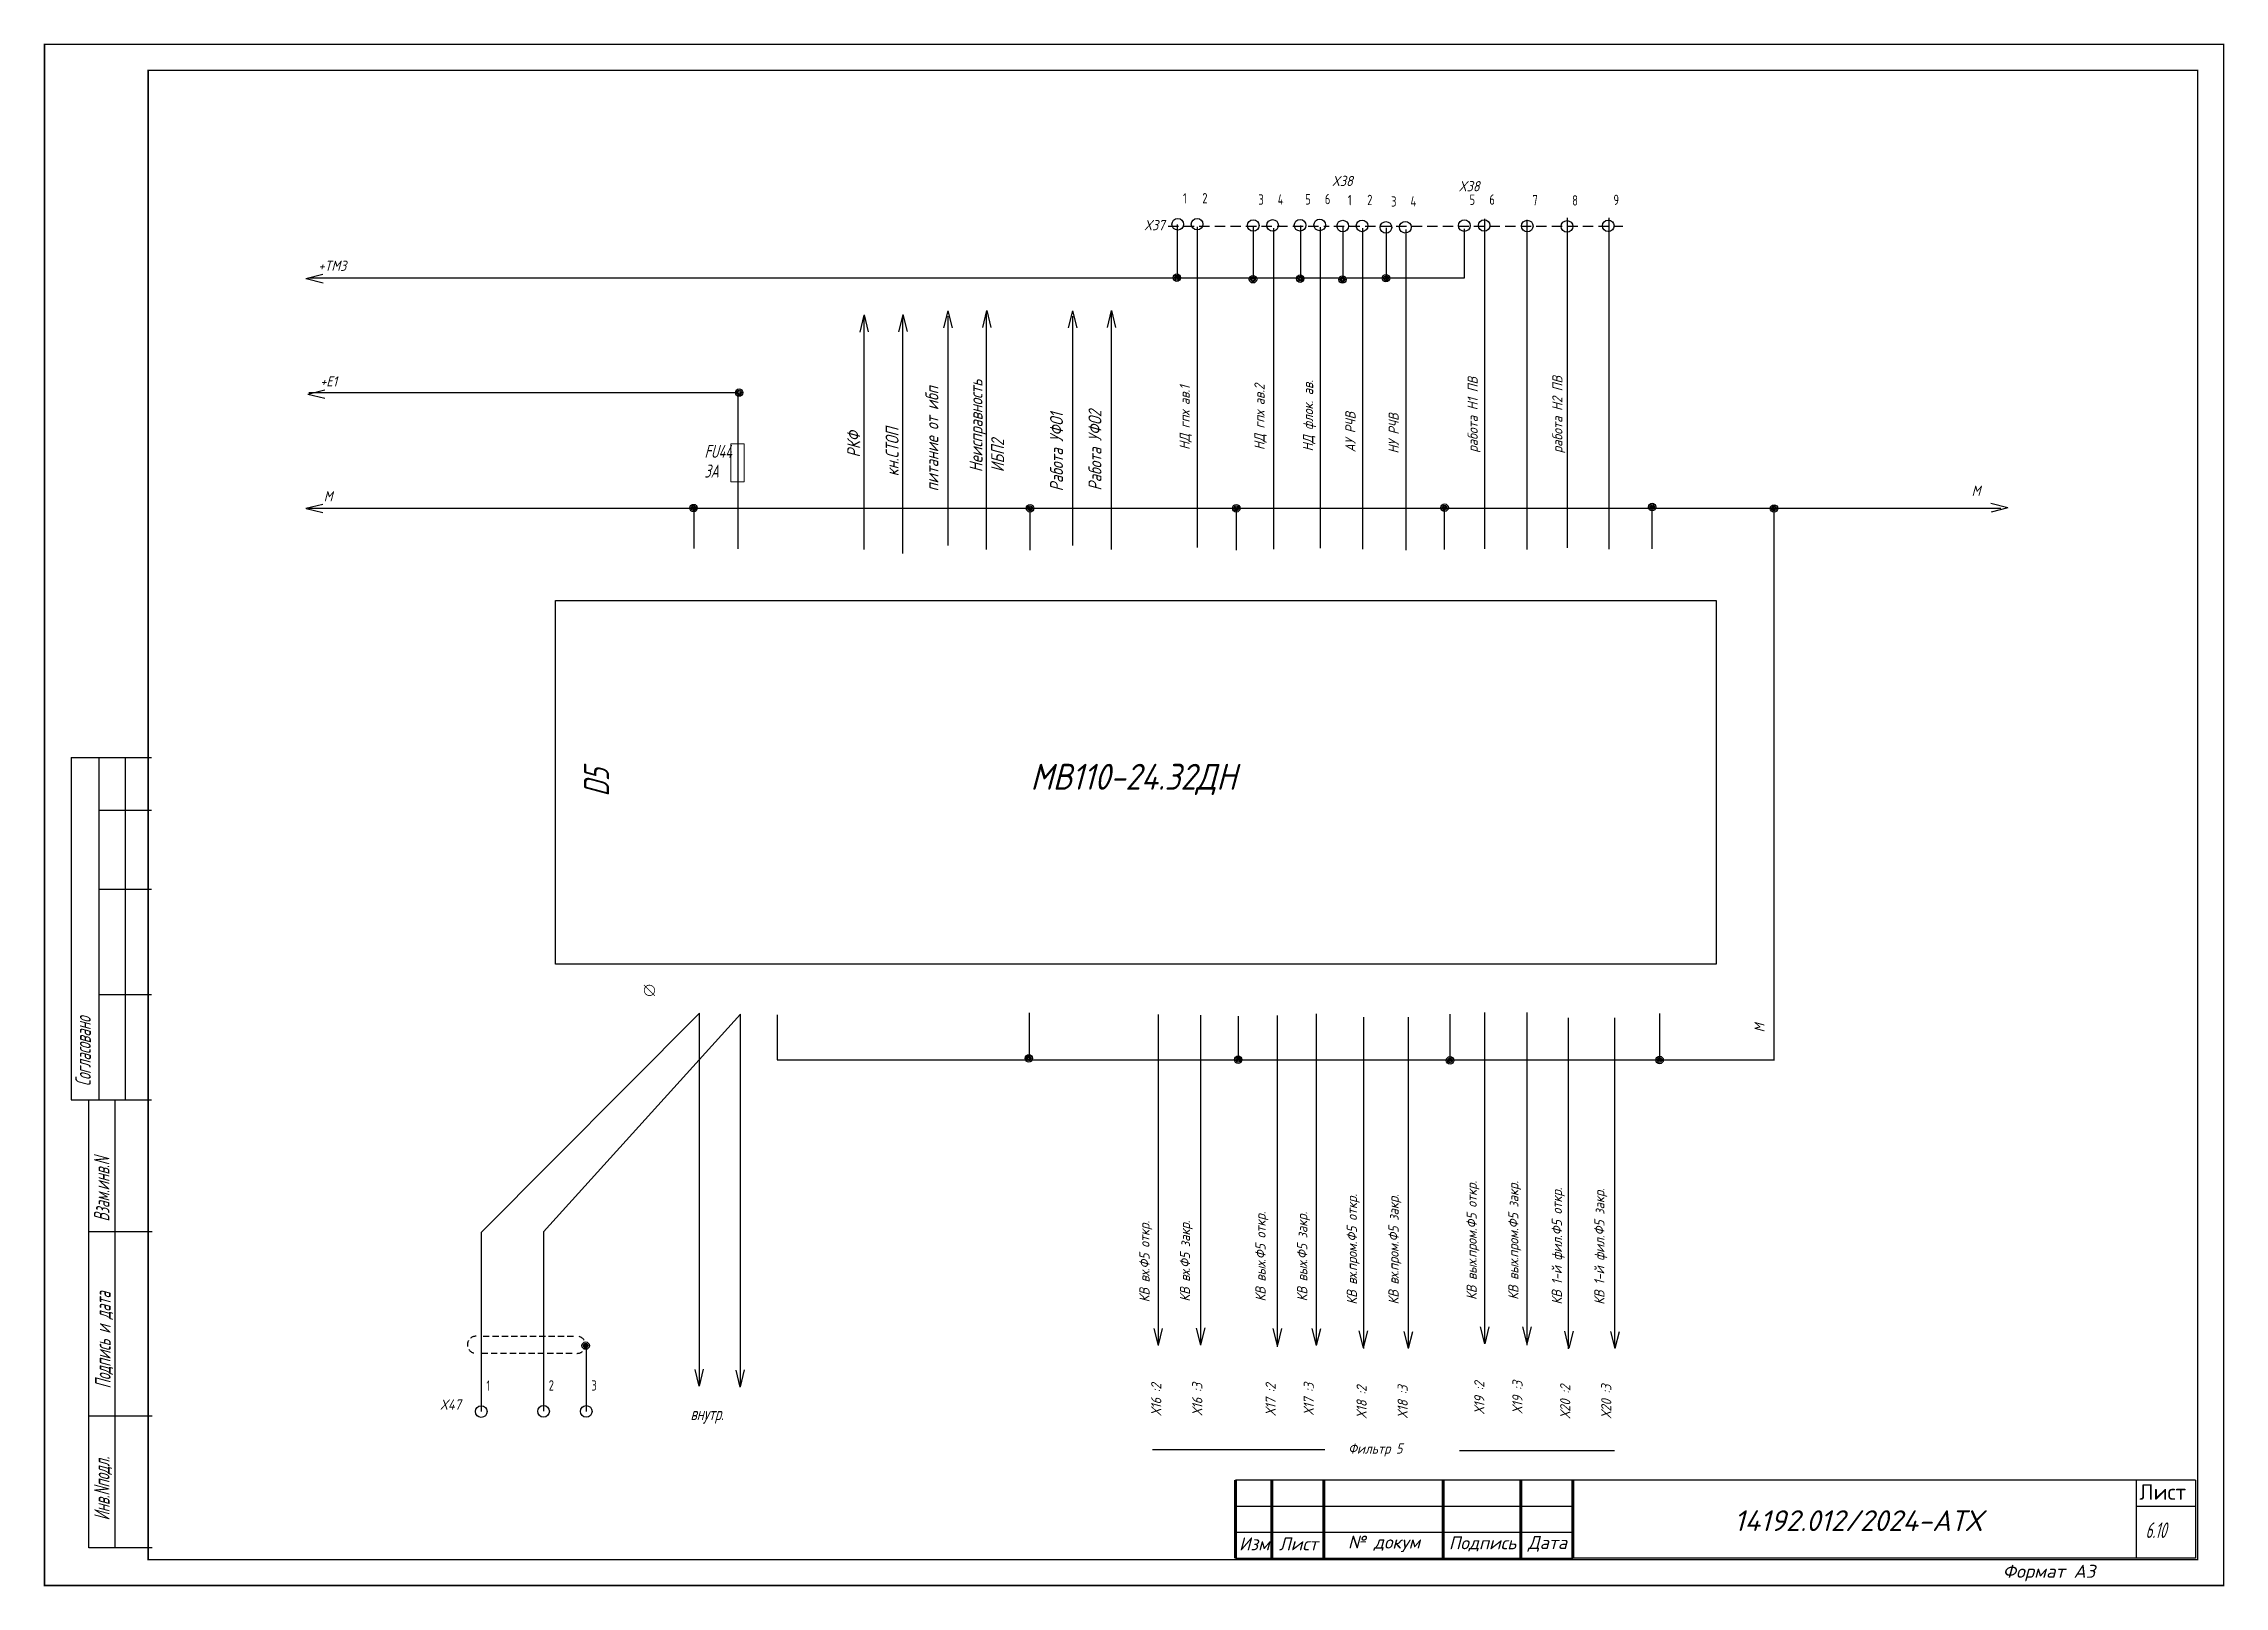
# Model space of a CAD drawing. Header units: millimetres. Extents: x 1463 to 10524, y 7125 to 13164.
# Drawn here: x 6959.4 to 7379.7, y 9091.9 to 9389.2 of the extents above; entities that cross this region are included whole.
import ezdxf
from ezdxf.enums import TextEntityAlignment as Align

# ---------------------------------------------------------------- set-up
doc = ezdxf.new("R2010")
doc.units = ezdxf.units.MM
doc.header["$LTSCALE"] = 4
doc.set_wipeout_variables(frame=1)
doc.linetypes.add('DASHED', pattern=[0.75, 0.5, -0.25])
doc.linetypes.add('SolidLine', pattern=[0])
for name, color, linetype in [('_0', 7, 'Continuous'), ('LOC', 8, 'Continuous'), ('RED_2.5mm^2', 1, 'Continuous'), ('SYMS', 7, 'Continuous'), ('Вспомогательная', 1, 'Continuous'), ('Текст', 2, 'Continuous')]:
    doc.layers.add(name, color=color, linetype=linetype)
for name, color, linetype, lineweight in [('RAMKA', 7, 'Continuous', 25), ('SHTAMP', 7, 'SolidLine', 25), ('Основеая', 5, 'Continuous', 60), ('СХЕМА', 7, 'Continuous', 25)]:
    doc.layers.add(name, color=color, linetype=linetype, lineweight=lineweight)
doc.styles.add('COTES', font='cs_gost2304.shx', dxfattribs={"width": 0.75, "oblique": 15})
doc.styles.add('ISOCPEUR', font='isocpeui.ttf')
doc.styles.add('Simplex00.10.00', font='simplex.shx')
doc.styles.add('Simplex25.085.15', font='GOST_A.TTF', dxfattribs={"width": 0.85, "oblique": 15, "height": 2.5})
doc.styles.add('WD', font='romans.shx')
doc.styles.add('ГОСТ', font='isocpeur.ttf', dxfattribs={"oblique": 15})
doc.linetypes.add('Modbus_LINE', pattern='A,7.5,-4,["Modbus",Standard,S=2.5,R=0,X=-1.5,Y=-1.25],-15', length=26.5)

msp = doc.modelspace()

# ---------------------------------------------------------------- texts
at = {"style": 'Simplex25.085.15', "oblique": 15}
for s, height, width, p in [('X38', 1.961, 1.083459, (7207.67, 9361.8)), ('X38', 1.961, 1.083459, (7232.11, 9360.79)), ('X37', 1.961, 1.083459, (7171.47, 9353.28)), ('+TM3', 1.961, 1.083459, (7012.34, 9345.45)), ('+E1', 1.961, 1.083459, (7012.71, 9323.17)), ('FU44', 2.5, 0.85, (7086.76, 9309.41)), ('3А', 2.5, 0.85, (7086.74, 9305.62)), ('M', 1.96, 1.083459, (7013.39, 9301.05)), ('M', 1.96, 1.083459, (7330.98, 9302.09)), ('X47', 1.961, 1.083459, (7035.76, 9126)), ('внутр.', 2.5, 0.85, (7084.06, 9123.98)), ('Фильтр 5', 1.961, 1.083459, (7210.81, 9117.52))]:
    msp.add_text(s, height=height, dxfattribs=dict(at, width=width)).set_placement(p)
for s, height, width, p in [('НД гпх ав.1', 1.9613, 1.083459, (7180.28, 9310.96)), ('НД гпх ав.2', 1.9613, 1.083459, (7194.7, 9310.92)), ('НД флок. ав.', 1.9613, 1.083459, (7204.07, 9310.66)), ('работа Н1 ПВ', 1.9613, 1.083459, (7235.79, 9310.46)), ('работа Н2 ПВ', 1.9613, 1.083459, (7252.11, 9310.34)), ('АУ РЧВ', 1.961, 1.083459, (7212.23, 9310.48)), ('НУ РЧВ', 1.961, 1.083459, (7220.56, 9310.23)), ('D5', 4.83, 0.879985, (7068.37, 9244.15)), ('М', 1.96, 1.083459, (7291.07, 9198.7)), ('КВ вх.пром.Ф5 откр.', 1.9613, 1.083459, (7212.51, 9146.24)), ('КВ вх.пром.Ф5 закр.', 1.9613, 1.083459, (7220.54, 9146.27)), ('КВ вых.пром.Ф5 откр.', 1.9613, 1.083459, (7235.59, 9147.14)), ('КВ вых.пром.Ф5 закр.', 1.9613, 1.083459, (7243.63, 9147.17)), ('КВ 1-й фил.Ф5 откр.', 1.9613, 1.083459, (7252.02, 9146.25)), ('КВ 1-й фил.Ф5 закр.', 1.9613, 1.083459, (7260.21, 9146.21)), ('КВ вых.Ф5 откр.', 1.9613, 1.083459, (7194.9, 9146.85)), ('КВ вых.Ф5 закр.', 1.9613, 1.083459, (7202.93, 9146.87)), ('КВ вх.Ф5 откр.', 1.9613, 1.083459, (7172.53, 9146.68)), ('КВ вх.Ф5 закр.', 1.9613, 1.083459, (7180.34, 9146.81))]:
    msp.add_text(s, height=height, rotation=90, dxfattribs=dict(at, width=width)).set_placement(p)
at = {"color": 7, "style": 'Simplex25.085.15', "oblique": 15, "width": 1.083459}
msp.add_text('МВ110-24.32ДН', height=5, dxfattribs=at).set_placement((7149.59, 9245.46))
at = {"color": 3, "style": 'Simplex25.085.15', "oblique": 15, "width": 1.083459}
for s, p in [('Х16 :2', (7174.8, 9124.82)), ('Х16 :3', (7182.71, 9124.85)), ('Х17 :2', (7196.85, 9124.83)), ('Х17 :3', (7204.2, 9124.91)), ('Х18 :2', (7214.38, 9124.31)), ('Х18 :3', (7222.29, 9124.34)), ('Х19 :2', (7237.07, 9125.15)), ('Х19 :3', (7244.42, 9125.23)), ('Х20 :2', (7253.62, 9124.28)), ('Х20 :3', (7261.53, 9124.31))]:
    msp.add_text(s, height=1.961, rotation=90, dxfattribs=at).set_placement(p)
at = {"layer": '_0', "color": 7, "insert": (7372.33, 9110.14), "char_height": 3, "width": 11.4585, "attachment_point": 6}
msp.add_mtext('{\\fISOCPEUR|b0|i0|c204|p34;Лист}', dxfattribs=at)
at = {"layer": 'RAMKA', "style": 'COTES', "oblique": 15, "width": 0.75}
for s, p in [('Согласовано', (6968.49, 9188.32)), ('Взам.инв.N', (6972.08, 9162.24)), ('Подпись и дата', (6972.32, 9130.07)), ('Инв.Nподл.', (6972.11, 9104.64))]:
    msp.add_text(s, height=3, rotation=90, dxfattribs=at).set_placement(p)
msp.add_text('6.10', height=3, dxfattribs=at).set_placement((7364.48, 9101.27))
at = {"layer": 'SHTAMP', "color": 0, "style": 'ISOCPEUR'}
msp.add_text('14192.012/2024-АТХ', height=4, dxfattribs=at).set_placement((7309.05, 9102.61), align=Align.CENTER)
at = {"layer": 'SYMS', "linetype": 'Continuous', "char_height": 2.5, "attachment_point": 1, "rotation": 90}
for s, insert, width in [('{\\Fsimplex|c204;\\Q15;\\W0.75;\\C0;питание от ибп}', (7129.34, 9302.97), 29.8024), ('{\\Fsimplex|c204;\\Q15;\\W0.75;\\C0;Неисправность ИБП2}', (7137.84, 9306.66), 9.5254), ('{\\Fsimplex|c204;\\Q15;\\W0.75;\\C0;Работа УФО1}', (7153.36, 9302.97), 29.8024), ('{\\Fsimplex|c204;\\Q15;\\W0.75;\\C0;Работа УФО2}', (7160.77, 9303.11), 29.8024), ('{\\Fsimplex|c204;\\Q15;\\W0.75;\\C0;РКФ}', (7114.27, 9309.49), 9.5254), ('{\\Fsimplex|c204;\\Q15;\\W0.75;\\C0;кн.СТОП}', (7121.67, 9305.87), 9.5254)]:
    msp.add_mtext(s, dxfattribs=dict(at, insert=insert, width=width))
at = {"layer": 'Текст', "color": 7, "char_height": 2.5, "attachment_point": 5, "style": 'ГОСТ'}
for s, insert, width in [('{\\fISOCPEUR|b0|i0|c204|p34;Изм}', (7192.72, 9100.14), 7), ('{\\fISOCPEUR|b0|i0|c204|p34;Лист}', (7201.22, 9100.14), 10), ('{\\fISOCPEUR|b0|i0|c204|p34;№ докум}', (7217.72, 9100.14), 23), ('{\\fISOCPEUR|b0|i0|c204|p34;Подпись}', (7236.72, 9100.14), 15), ('{\\fISOCPEUR|b0|i0|c204|p34;Дата}', (7249.22, 9100.14), 10)]:
    msp.add_mtext(s, dxfattribs=dict(at, insert=insert, width=width))

# ---------------------------------------------------------------- blocks, each defined once
blk = doc.blocks.new('Формат А3')
at = {"color": 0, "linetype": 'Continuous', "const_width": 0.3}
for points in [[(-420, 297), (0, 297), (0, 0), (-420, 0)], [(-400, 5), (-400, 292), (-5, 292), (-5, 5)]]:
    blk.add_lwpolyline(points, close=True, dxfattribs=at)
at = {"color": 0, "linetype": 'Continuous', "style": 'Simplex00.10.00', "oblique": 15}
blk.add_text('Формат А3', height=2.5, dxfattribs=at).set_placement((-33.67, 2.75), align=Align.MIDDLE_CENTER)
blk = doc.blocks.new('Клеммное соединение')
at = {"linetype": 'Continuous'}
blk.add_wipeout([(0, -1), (-0.44, -0.9), (-0.6, -0.8), (-0.71, -0.7), (-0.8, -0.6), (-0.87, -0.5), (-0.92, -0.4), (-0.95, -0.3), (-0.98, -0.2), (-0.99, -0.1), (-0.99, 0), (-0.99, 0.1), (-0.98, 0.2), (-0.95, 0.3), (-0.92, 0.4), (-0.87, 0.5), (-0.8, 0.6), (-0.71, 0.7), (-0.6, 0.8), (-0.44, 0.9), (0, 1), (0.44, 0.9), (0.6, 0.8), (0.71, 0.7), (0.8, 0.6), (0.87, 0.5), (0.92, 0.4), (0.95, 0.3), (0.98, 0.2), (0.99, 0.1), (1, 0), (0.99, -0.1), (0.98, -0.2), (0.95, -0.3), (0.92, -0.4), (0.87, -0.5), (0.8, -0.6), (0.71, -0.7), (0.6, -0.8), (0.44, -0.9)], dxfattribs=at)
at = {"color": 0, "linetype": 'Continuous', "lineweight": -2, "const_width": 0.15}
blk.add_lwpolyline([(-1.06, -1.06), (1.06, 1.06)], dxfattribs=at)
blk.add_lwpolyline([(-1, 0, 1), (1, 0, 1)], format="xyb", close=True, dxfattribs=at)
blk = doc.blocks.new('WDDOT')
for radius in [0.72, 0.449, 0.223]:
    blk.add_circle((0, 0), radius)
blk = doc.blocks.new('VT0W02')
blk.add_circle((0, 0), 0.0699)
at = {"style": 'WD'}
for tag, p, width in [('INST', (0.062, 0.42), 0.7), ('LOC', (0.062, 0.25), 0.7), ('DESC1', (0.053, -0.385), 0.8)]:
    blk.add_attdef(tag, p, '', height=0.125, dxfattribs=dict(at, width=width))
at = {"style": 'WD', "flags": 1}
for tag, p, height in [('X4TERM01', (-0.07, 0), 0.0125), ('X4TERMDESC01', (-0.055, -0.023), 0.025), ('X2TERMDESC01', (-0.006, 0.029), 0.025), ('STRIPSEQ', (0, 0), 0.00125), ('X2TERM01', (0, 0.07), 0.0125), ('X1TERMDESC01', (0.039, -0.003), 0.025), ('X1TERM01', (0.07, 0), 0.0125), ('LINKTERM', (0, -0.002), 0.00125), ('X8TERM01', (0, -0.07), 0.0125), ('X8TERMDESC01', (0, -0.054), 0.025)]:
    blk.add_attdef(tag, p, '', height=height, dxfattribs=at)
at = {"linetype": 'Continuous', "style": 'WD'}
for tag, p, height, width, flags in [('WIRENO', (0.062, 0.094), 0.125, 0.8, 8), ('TAGSTRIP', (0.053, -0.229), 0.125, 0.9, 8), ('DESC2', (0.053, -0.541), 0.125, 0.8, 8), ('CAT', (0.213, -0.406), 0.109, 0.8, 1), ('DESC3', (0.053, -0.698), 0.125, 0.8, 8)]:
    blk.add_attdef(tag, p, '', height=height, dxfattribs=dict(at, width=width, flags=flags))
at = {"linetype": 'Continuous', "style": 'WD', "width": 0.8, "flags": 1}
blk.add_attdef('MFG', text='', height=0.109, dxfattribs=at).set_placement((0.088, -0.406), align=Align.RIGHT)
at = {"style": 'WD', "width": 0.7, "flags": 1}
blk.add_attdef('ASSYCODE', (0.062, -0.281), '', height=0.01, dxfattribs=at)

# ---------------------------------------------------------------- linework, layer by layer
at = {"linetype": 'DASHED'}
for p, q in [((7176.12, 9354.05), (7207.18, 9354.05)), ((7208.06, 9354.08), (7263.77, 9354.08))]:
    msp.add_line(p, q, dxfattribs=at)
at = {"color": 1, "ltscale": 0.2}
for p, q in [((7245.26, 9355.31), (7245.26, 9291.77)), ((7261.06, 9355.66), (7261.06, 9291.83)), ((7117.51, 9291.77), (7117.51, 9336.7)), ((7124.97, 9290.98), (7124.97, 9336.59)), ((7133.69, 9292.56), (7133.69, 9336.71)), ((7141.14, 9291.77), (7141.14, 9337.58)), ((7157.72, 9292.56), (7157.72, 9336.71)), ((7165.17, 9291.77), (7165.17, 9337.58)), ((7093.22, 9291.86), (7093.22, 9321.9)), ((7084.75, 9291.96), (7084.75, 9299.71)), ((7292.9, 9193.49), (7292.9, 9299.66)), ((7100.86, 9193.4), (7100.86, 9202.06)), ((7174.25, 9138.59), (7174.25, 9202.13)), ((7189.68, 9193.58), (7189.68, 9201.8)), ((7197.19, 9138.13), (7197.19, 9201.96)), ((7222.45, 9138.07), (7222.45, 9201.64)), ((7245.28, 9138.45), (7245.28, 9202.56)), ((7253.3, 9137.7), (7253.3, 9201.53)), ((7262.18, 9137.91), (7262.18, 9201.53))]:
    msp.add_line(p, q, dxfattribs=at)
at = {"lineweight": 30}
for p, q in [((6964.72, 9251.68), (6980.19, 9251.68)), ((6964.72, 9251.68), (6964.72, 9185.68)), ((6970.04, 9251.68), (6970.04, 9185.68)), ((6975.12, 9251.68), (6975.12, 9185.68)), ((6970.04, 9241.53), (6980.19, 9241.53)), ((6970.04, 9226.29), (6980.19, 9226.29)), ((6970.04, 9205.99), (6980.19, 9205.99)), ((6964.72, 9185.68), (6980.19, 9185.68)), ((6968.11, 9099.37), (6968.11, 9185.68)), ((6973.19, 9099.37), (6973.19, 9185.68)), ((6980.29, 9160.29), (6968.11, 9160.29)), ((6980.29, 9124.75), (6968.11, 9124.75))]:
    msp.add_line(p, q, dxfattribs=at)
at = {"linetype": 'DASHED', "ltscale": 0.6}
for p, q in [((7044.09, 9140.15), (7061.61, 9140.15)), ((7043.83, 9136.86), (7061.56, 9136.86))]:
    msp.add_line(p, q, dxfattribs=at)
at = {"color": 7, "ltscale": 0.2}
for p, q in [((7206.34, 9118.28), (7173.09, 9118.28)), ((7232.29, 9118.1), (7262.16, 9118.1))]:
    msp.add_line(p, q, dxfattribs=at)
at = {"ltscale": 0.2}
msp.add_lwpolyline([(7058.04, 9281.94), (7281.72, 9281.94), (7281.72, 9211.83), (7058.04, 9211.83)], close=True, dxfattribs=at)
at = {"lineweight": 30}
msp.add_lwpolyline([(6980.29, 9099.37), (6968.11, 9099.37)], dxfattribs=at)
at = {"linetype": 'DASHED', "ltscale": 0.6}
for centre, start, end in [((7042.71, 9138.51), 87.3959, 270), ((7062.2, 9138.49), 267.3959, 90)]:
    msp.add_arc(centre, 1.64, start, end, dxfattribs=at)
at = {"layer": '_0', "color": 7, "linetype": 'ByBlock', "lineweight": 30}
msp.add_line((7374.12, 9112.41), (7189.12, 9112.41), dxfattribs=at)
at = {"layer": '_0', "color": 7}
for p, q in [((7362.69, 9112.41), (7362.69, 9097.41)), ((7374.12, 9112.41), (7374.12, 9097.41)), ((7362.69, 9107.42), (7374.12, 9107.42)), ((7374.12, 9097.41), (7254.12, 9097.41))]:
    msp.add_line(p, q, dxfattribs=at)
at = {"layer": 'RED_2.5mm^2', "linetype": 'Continuous', "ltscale": 0.2}
for p, q in [((7177.94, 9344.4), (7177.94, 9354.38)), ((7181.77, 9292.12), (7181.77, 9353.94)), ((7192.6, 9344.1), (7192.6, 9354.08)), ((7196.5, 9291.85), (7196.5, 9353.67)), ((7201.7, 9344.21), (7201.7, 9354.2)), ((7205.5, 9292.03), (7205.5, 9353.85)), ((7209.86, 9344.04), (7209.86, 9354.02)), ((7213.66, 9291.85), (7213.66, 9353.67)), ((7218.2, 9344.11), (7218.2, 9353.77)), ((7221.99, 9291.6), (7221.99, 9353.42)), ((7233.24, 9344.11), (7233.24, 9353.55)), ((7237.09, 9355.46), (7237.09, 9291.9)), ((7253.09, 9292.06), (7253.09, 9355.67)), ((7010.43, 9344.11), (7233.24, 9344.11)), ((7093.1, 9321.98), (7010.51, 9321.98)), ((7010.4, 9299.71), (7336.59, 9299.71)), ((7149.53, 9291.62), (7149.53, 9299.79)), ((7189.26, 9291.62), (7189.26, 9299.79)), ((7229.41, 9291.74), (7229.41, 9299.91)), ((7269.42, 9291.86), (7269.42, 9300.03)), ((7149.39, 9193.61), (7149.39, 9202.5)), ((7182.42, 9138.44), (7182.42, 9202)), ((7204.74, 9138.59), (7204.74, 9202.26)), ((7213.83, 9137.76), (7213.83, 9201.65)), ((7230.48, 9193.46), (7230.48, 9202.24)), ((7237.15, 9138.76), (7237.15, 9202.55)), ((7270.86, 9193.35), (7270.86, 9202.32)), ((7100.78, 9193.42), (7293, 9193.42)), ((7064.03, 9125.63), (7064.03, 9138.34))]:
    msp.add_line(p, q, dxfattribs=at)
at = {"layer": 'RED_2.5mm^2', "color": 6, "linetype": 'Modbus_LINE', "ltscale": 0.2}
for p, q in [((7085.78, 9130.9), (7085.78, 9202.43)), ((7093.7, 9130.74), (7093.7, 9202.2))]:
    msp.add_line(p, q, dxfattribs=at)
for points in [[(7085.78, 9202.43), (7043.73, 9160.11), (7043.73, 9125.63)], [(7093.7, 9202.2), (7055.74, 9160.28), (7055.74, 9125.68)]]:
    msp.add_lwpolyline(points, dxfattribs=at)
at = {"layer": 'SYMS', "linetype": 'Continuous', "ltscale": 0.2}
for p, q in [((7009.94, 9344), (7013.21, 9344.81)), ((7009.97, 9343.97), (7013.24, 9343.17)), ((7117.47, 9336.94), (7116.68, 9333.67)), ((7117.51, 9336.97), (7118.32, 9333.7)), ((7124.96, 9336.99), (7124.16, 9333.73)), ((7124.99, 9337.03), (7125.8, 9333.76)), ((7133.65, 9337.73), (7132.85, 9334.46)), ((7133.68, 9337.76), (7134.49, 9334.49)), ((7141.13, 9337.79), (7140.33, 9334.52)), ((7141.16, 9337.82), (7141.97, 9334.55)), ((7157.68, 9337.73), (7156.88, 9334.46)), ((7157.71, 9337.76), (7158.52, 9334.49)), ((7165.16, 9337.79), (7164.36, 9334.52)), ((7165.19, 9337.82), (7166, 9334.55)), ((7010.3, 9321.72), (7013.58, 9322.53)), ((7010.34, 9321.69), (7013.61, 9320.89)), ((7009.92, 9299.7), (7013.2, 9300.51)), ((7009.96, 9299.67), (7013.23, 9298.87)), ((7337.94, 9299.81), (7334.67, 9300.61)), ((7337.98, 9299.78), (7334.71, 9298.96)), ((7174.23, 9138.36), (7173.41, 9141.63)), ((7174.26, 9138.4), (7175.06, 9141.66)), ((7182.4, 9138.46), (7181.59, 9141.73)), ((7182.43, 9138.5), (7183.23, 9141.77)), ((7197.2, 9138.36), (7196.39, 9141.63)), ((7197.23, 9138.4), (7198.03, 9141.66)), ((7204.69, 9138.36), (7203.88, 9141.63)), ((7204.72, 9138.4), (7205.52, 9141.66)), ((7237.16, 9138.68), (7236.35, 9141.95)), ((7237.19, 9138.71), (7237.99, 9141.98)), ((7245.28, 9138.68), (7244.47, 9141.95)), ((7245.32, 9138.71), (7246.12, 9141.98)), ((7213.77, 9137.89), (7212.96, 9141.16)), ((7213.8, 9137.93), (7214.6, 9141.19)), ((7222.41, 9137.78), (7221.6, 9141.06)), ((7222.45, 9137.82), (7223.25, 9141.09)), ((7253.37, 9137.82), (7252.56, 9141.1)), ((7253.41, 9137.86), (7254.21, 9141.13)), ((7262.25, 9137.78), (7261.44, 9141.06)), ((7262.28, 9137.82), (7263.08, 9141.09))]:
    msp.add_line(p, q, dxfattribs=at)
at = {"layer": 'SYMS', "color": 6, "linetype": 'Continuous', "ltscale": 0.2}
for p, q in [((7085.74, 9130.5), (7084.93, 9133.77)), ((7085.78, 9130.53), (7086.58, 9133.8)), ((7093.66, 9130.36), (7092.85, 9133.64)), ((7093.7, 9130.4), (7094.5, 9133.67))]:
    msp.add_line(p, q, dxfattribs=at)
at = {"layer": 'Вспомогательная', "color": 7}
for p, q in [((7189.12, 9107.41), (7254.12, 9107.41)), ((7189.12, 9102.41), (7254.12, 9102.41)), ((7189.12, 9097.41), (7254.12, 9097.41))]:
    msp.add_line(p, q, dxfattribs=at)
at = {"layer": 'Основеая', "color": 7}
for p, q in [((7189.12, 9112.41), (7189.12, 9097.41)), ((7196.12, 9112.41), (7196.12, 9097.41)), ((7206.12, 9112.41), (7206.12, 9097.41)), ((7229.12, 9112.41), (7229.12, 9097.41)), ((7244.12, 9112.41), (7244.12, 9097.41)), ((7254.12, 9112.41), (7254.12, 9097.41))]:
    msp.add_line(p, q, dxfattribs=at)
at = {"layer": 'СХЕМА', "color": 7, "linetype": 'Continuous', "lineweight": 20, "ltscale": 30}
msp.add_lwpolyline([(7091.85, 9312.1), (7094.42, 9312.1), (7094.42, 9304.78), (7091.85, 9304.78)], close=True, dxfattribs=at)

# ---------------------------------------------------------------- block references
msp.add_blockref('Формат А3', (7379.54, 9092.1))
at = {"layer": 'SYMS', "linetype": 'Continuous', "ltscale": 0.2}
ref = msp.add_blockref('VT0W02', (7177.97, 9354.43), dxfattribs=dict(at, xscale=16, yscale=16, zscale=16))
ref.add_attrib('LOC', '1', (7178.97, 9358.43), dxfattribs={"layer": 'LOC', "height": 2, "style": 'WD', "width": 0.7})
ref = msp.add_blockref('VT0W02', (7181.7, 9354.45), dxfattribs=dict(at, xscale=16, yscale=16, zscale=16))
ref.add_attrib('LOC', '2', (7182.7, 9358.45), dxfattribs={"layer": 'LOC', "height": 2, "style": 'WD', "width": 0.7})
ref = msp.add_blockref('VT0W02', (7192.52, 9354.2), dxfattribs=dict(at, xscale=16, yscale=16, zscale=16))
ref.add_attrib('LOC', '3', (7193.52, 9358.2), dxfattribs={"layer": 'LOC', "height": 2, "style": 'WD', "width": 0.7})
ref = msp.add_blockref('VT0W02', (7196.25, 9354.22), dxfattribs=dict(at, xscale=16, yscale=16, zscale=16))
ref.add_attrib('LOC', '4', (7197.25, 9358.22), dxfattribs={"layer": 'LOC', "height": 2, "style": 'WD', "width": 0.7})
ref = msp.add_blockref('VT0W02', (7201.55, 9354.24), dxfattribs=dict(at, xscale=16, yscale=16, zscale=16))
ref.add_attrib('LOC', '5', (7202.55, 9358.24), dxfattribs={"layer": 'LOC', "height": 2, "style": 'WD', "width": 0.7})
ref = msp.add_blockref('VT0W02', (7205.33, 9354.3), dxfattribs=dict(at, xscale=16, yscale=16, zscale=16))
ref.add_attrib('LOC', '6', (7206.33, 9358.3), dxfattribs={"layer": 'LOC', "height": 2, "style": 'WD', "width": 0.7})
ref = msp.add_blockref('VT0W02', (7209.76, 9354.09), dxfattribs=dict(at, xscale=16, yscale=16, zscale=16))
ref.add_attrib('LOC', '1', (7210.76, 9358.09), dxfattribs={"layer": 'LOC', "height": 2, "style": 'WD', "width": 0.7})
ref = msp.add_blockref('VT0W02', (7213.49, 9354.12), dxfattribs=dict(at, xscale=16, yscale=16, zscale=16))
ref.add_attrib('LOC', '2', (7214.49, 9358.12), dxfattribs={"layer": 'LOC', "height": 2, "style": 'WD', "width": 0.7})
ref = msp.add_blockref('VT0W02', (7233.2, 9354.17), dxfattribs=dict(at, xscale=16, yscale=16, zscale=16))
ref.add_attrib('LOC', '5', (7234.2, 9358.17), dxfattribs={"layer": 'LOC', "height": 2, "style": 'WD', "width": 0.7})
ref = msp.add_blockref('VT0W02', (7237.03, 9354.2), dxfattribs=dict(at, xscale=16, yscale=16, zscale=16))
ref.add_attrib('LOC', '6', (7238.03, 9358.2), dxfattribs={"layer": 'LOC', "height": 2, "style": 'WD', "width": 0.7})
ref = msp.add_blockref('VT0W02', (7245.34, 9354.09), dxfattribs=dict(at, xscale=16, yscale=16, zscale=16))
ref.add_attrib('LOC', '7', (7246.34, 9358.09), dxfattribs={"layer": 'LOC', "height": 2, "style": 'WD', "width": 0.7})
ref = msp.add_blockref('VT0W02', (7260.94, 9354.13), dxfattribs=dict(at, xscale=16, yscale=16, zscale=16))
ref.add_attrib('LOC', '9', (7261.94, 9358.13), dxfattribs={"layer": 'LOC', "height": 2, "style": 'WD', "width": 0.7})
ref = msp.add_blockref('VT0W02', (7218.1, 9353.84), dxfattribs=dict(at, xscale=16, yscale=16, zscale=16))
ref.add_attrib('LOC', '3', (7219.1, 9357.84), dxfattribs={"layer": 'LOC', "height": 2, "style": 'WD', "width": 0.7})
ref = msp.add_blockref('VT0W02', (7221.83, 9353.86), dxfattribs=dict(at, xscale=16, yscale=16, zscale=16))
ref.add_attrib('LOC', '4', (7222.83, 9357.86), dxfattribs={"layer": 'LOC', "height": 2, "style": 'WD', "width": 0.7})
ref = msp.add_blockref('VT0W02', (7252.99, 9354.03), dxfattribs=dict(at, xscale=16, yscale=16, zscale=16))
ref.add_attrib('LOC', '8', (7253.99, 9358.03), dxfattribs={"layer": 'LOC', "height": 2, "style": 'WD', "width": 0.7})
at = {"layer": 'SYMS', "linetype": 'Continuous', "ltscale": 0.2, "rotation": 90}
for p in [(7177.8, 9344.14), (7192.47, 9343.84), (7201.57, 9343.95), (7209.72, 9343.78), (7218.1, 9344.04), (7093.43, 9322), (7084.65, 9299.74), (7149.51, 9299.7), (7189.24, 9299.7), (7229.4, 9299.82), (7269.4, 9299.94), (7292.89, 9299.67), (7149.26, 9193.69), (7189.62, 9193.43), (7230.45, 9193.31), (7270.83, 9193.38), (7063.86, 9138.33)]:
    msp.add_blockref('WDDOT', p, dxfattribs=at)
at = {"layer": 'SYMS', "linetype": 'Continuous', "ltscale": 0.2}
ref = msp.add_blockref('VT0W02', (7043.73, 9125.63), dxfattribs=dict(at, xscale=16, yscale=16, zscale=16))
ref.add_attrib('LOC', '1', (7044.73, 9129.63), dxfattribs={"layer": 'LOC', "height": 2, "style": 'WD', "width": 0.7})
ref = msp.add_blockref('VT0W02', (7055.74, 9125.68), dxfattribs=dict(at, xscale=16, yscale=16, zscale=16))
ref.add_attrib('LOC', '2', (7056.74, 9129.68), dxfattribs={"layer": 'LOC', "height": 2, "style": 'WD', "width": 0.7})
ref = msp.add_blockref('VT0W02', (7063.97, 9125.67), dxfattribs=dict(at, xscale=16, yscale=16, zscale=16))
ref.add_attrib('LOC', '3', (7064.97, 9129.67), dxfattribs={"layer": 'LOC', "height": 2, "style": 'WD', "width": 0.7})

msp.set_redraw_order([(e.dxf.handle, doc.entitydb.next_handle()) for e in msp.query("TEXT MTEXT ATTDEF DIMENSION ARC_DIMENSION")])  # texts and dimensions are drawn at this point

# ---------------------------------------------------------------- next in the draw order: block references
at = {"rotation": 90}
msp.add_blockref('Клеммное соединение', (7076.15, 9206.8), dxfattribs=at)

doc.saveas('drawing.dxf')
